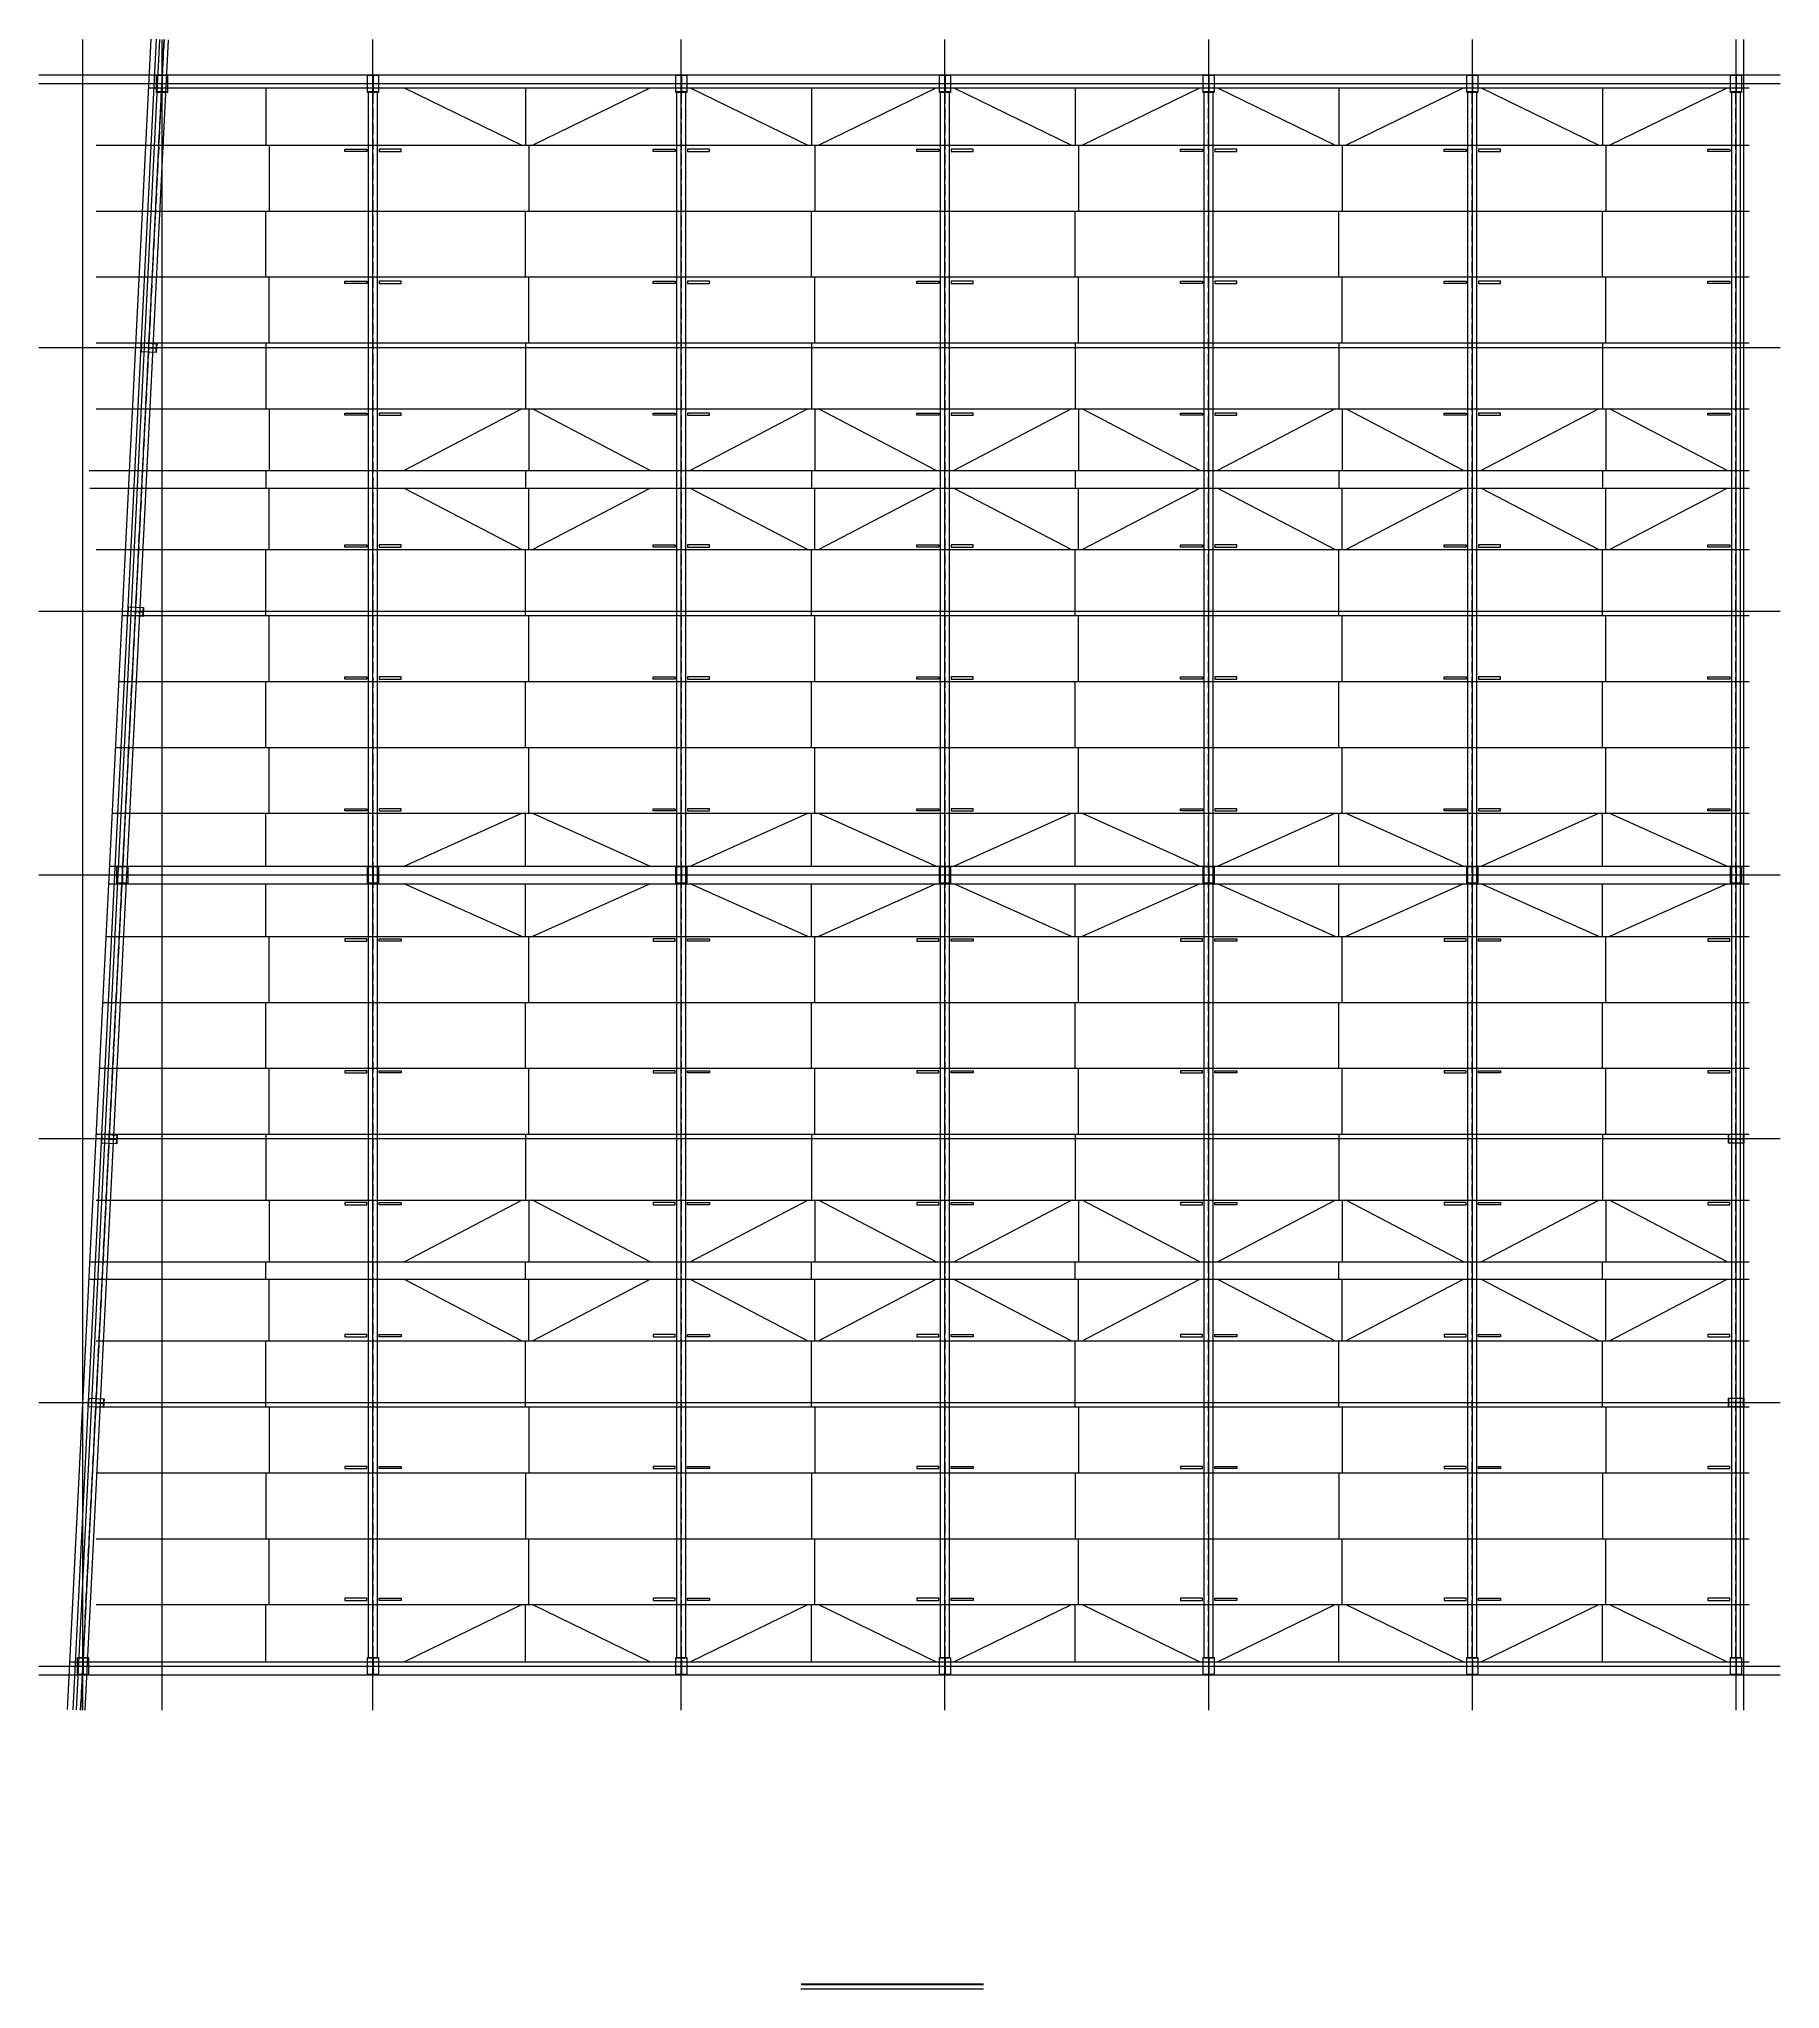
# Model space of a CAD drawing. Extents: x -125668 to 750753, y -248879 to 73241.
# Drawn here: x 427155 to 466770, y -924 to 43433 of the extents above; entities that cross this region are included whole.
import ezdxf

# ---------------------------------------------------------------- set-up
doc = ezdxf.new("R2010")
doc.units = 0
doc.header["$LTSCALE"] = 1000
doc.header["$MEASUREMENT"] = 0
doc.linetypes.add('DASH', pattern=[0.35, 0.25, -0.1])
for name, color, linetype in [('_TCH_MASK', 7, 'Continuous'), ('DOTE', 1, 'Continuous'), ('PUB_TITLE', 4, 'Continuous')]:
    doc.layers.add(name, color=color, linetype=linetype)
doc.styles.get("Standard").update_dxf_attribs({"font": 'gbenor.shx', "bigfont": 'gbcbig.shx'})
doc.styles.add('图框', font='')
doc.styles.get('图框').set_extended_font_data('SimSun')

# ---------------------------------------------------------------- blocks, each defined once
blk = doc.blocks.new('$titleblk$00000095')
for p, q in [((-150, 20), (-150, 0)), ((-150, 20), (0, 20)), ((-150, 15), (-75, 15)), ((-125, 20), (-125, 0)), ((-100, 20), (-100, 0)), ((-75, 20), (-75, 0)), ((-75, 20), (-75, 0)), ((-75, 15), (0, 15)), ((-50, 20), (-50, 0)), ((-25, 20), (-25, 0)), ((0, 20), (0, 0)), ((-150, 10), (-75, 10)), ((-75, 10), (0, 10)), ((-150, 5), (-75, 5)), ((-75, 5), (0, 5))]:
    blk.add_line(p, q)
at = {"width": 0.8}
for s, p in [('结   构', (-146.45, 10.91)), ('建   筑', (-146.45, 15.65)), ('给 排 水', (-71.03, 10.9)), ('暖  通', (-70.35, 15.73)), ('电   气', (-146.45, 5.65)), ('工   艺', (-70.35, 6.13)), ('通   讯', (-146.45, 0.88)), ('自   控', (-70.35, 1.24))]:
    blk.add_text(s, height=3.509, dxfattribs=at).set_placement(p)
blk = doc.blocks.new('新块')
for p, q in [((-8240, 400), (-8240, 1000)), ((-7780, 400), (-7780, 1000)), ((-6760, 400), (-6760, 1000)), ((-6300, 400), (-6300, 1000)), ((-5200, 400), (-5200, 1000)), ((-3440, 400), (-3440, 1000)), ((-1720, 400), (-1720, 1000)), ((-920, 400), (-920, 1000)), ((-400, 400), (-400, 1000)), ((-5840, 800), (-8800, 800)), ((-5840, 600), (-8800, 600)), ((-5840, 700), (-3840, 700)), ((-2160, 700), (-1280, 700)), ((-400, 800), (-1280, 800)), ((-400, 600), (-1280, 600))]:
    blk.add_line(p, q)
for points, const_width in [([(-11880, 400), (-11880, 1000), (-400, 1000)], 32), ([(-8800, 400), (-8800, 1000)], 20), ([(-7320, 400), (-7320, 1000)], 20), ([(-5840, 400), (-5840, 1000)], 20), ([(-3840, 400), (-3840, 1000)], 20), ([(-2160, 400), (-2160, 1000)], 20), ([(-1280, 400), (-1280, 1000)], 20)]:
    blk.add_lwpolyline(points, dxfattribs=dict(const_width=const_width))
at = {"layer": 'PUB_TITLE'}
blk.add_lwpolyline([(-47560, 0), (0, 0), (0, 33640), (-47560, 33640)], close=True, dxfattribs=at)
at = {"layer": 'PUB_TITLE', "const_width": 40}
blk.add_lwpolyline([(-46560, 400), (-400, 400), (-400, 33240), (-46560, 33240)], close=True, dxfattribs=at)
at = {"layer": 'PUB_TITLE', "const_width": 32}
blk.add_lwpolyline([(-400, 1000), (-46560, 1000)], dxfattribs=at)
at = {"layer": 'PUB_TITLE', "xscale": 40, "yscale": 40, "zscale": 40, "rotation": 90}
blk.add_blockref('$titleblk$00000095', (-46560, 33240), dxfattribs=at)
at = {"style": '图框', "width": 0.8}
for s, height, p in [('审    定', 80, (-8701, 854)), ('校    对', 80, (-7217, 851)), ('工程名称', 80, (-5712, 794)), ('图纸', 80, (-3732, 778)), ('工程编号', 80, (-2112, 803)), ('阶 段', 80, (-1205, 851)), ('安徽乾坤建材科技有限公司', 160, (-11315, 604)), ('审    核', 80, (-8702, 659)), ('设计负责人', 80, (-7265, 659)), ('项目名称', 80, (-5712, 494)), ('名称', 80, (-3732, 498)), ('图   号', 80, (-2098, 504)), ('日 期', 80, (-1212, 659)), ('项目负责人', 80, (-8739, 457)), ('设 计 人', 80, (-7213, 457)), ('比 例', 80, (-1211, 457))]:
    blk.add_text(s, height=height, dxfattribs=at).set_placement(p)
for tag, p in [('审定人', (-8147, 838)), ('校对', (-6621, 837)), ('工程名称', (-5026, 781)), ('阶段', (-810, 832)), ('项目负责人', (-8228, 444)), ('审核人', (-8147, 641)), ('设计负责人', (-6745, 649)), ('设计人', (-6659, 447)), ('项目名称', (-5026, 479)), ('图名', (-3347, 649)), ('图号', (-1657, 502)), ('日期', (-905, 632)), ('比例', (-810, 446))]:
    blk.add_attdef(tag, p, '', height=120)

msp = doc.modelspace()

# ---------------------------------------------------------------- linework, layer by layer
for p, q in [((429830, 42619), (430080, 42619)), ((429830, 42219), (429830, 42619)), ((429830, 42607), (430080, 42607)), ((429951, 42607), (429951, 42231)), ((429959, 42607), (429959, 42231)), ((430080, 42619), (430080, 42219)), ((434630, 42619), (434880, 42619)), ((434630, 42219), (434630, 42619)), ((434630, 42607), (434880, 42607)), ((434751, 42607), (434751, 42231)), ((434759, 42607), (434759, 42231)), ((434880, 42619), (434880, 42219)), ((441645, 42619), (441895, 42619)), ((441645, 42219), (441645, 42619)), ((441645, 42607), (441895, 42607)), ((441766, 42607), (441766, 42231)), ((441774, 42607), (441774, 42231)), ((441895, 42619), (441895, 42219)), ((447645, 42619), (447895, 42619)), ((447645, 42219), (447645, 42619)), ((447645, 42607), (447895, 42607)), ((447766, 42607), (447766, 42231)), ((447774, 42607), (447774, 42231)), ((447895, 42619), (447895, 42219)), ((453645, 42619), (453895, 42619)), ((453645, 42219), (453645, 42619)), ((453645, 42607), (453895, 42607)), ((453766, 42607), (453766, 42231)), ((453774, 42607), (453774, 42231)), ((453895, 42619), (453895, 42219)), ((459645, 42619), (459895, 42619)), ((459645, 42219), (459645, 42619)), ((459645, 42607), (459895, 42607)), ((459766, 42607), (459766, 42231)), ((459774, 42607), (459774, 42231)), ((459895, 42619), (459895, 42219)), ((465645, 42619), (465895, 42619)), ((465645, 42219), (465645, 42619)), ((465645, 42607), (465895, 42607)), ((465766, 42607), (465766, 42231)), ((465774, 42607), (465774, 42231)), ((465895, 42619), (465895, 42219)), ((430080, 42231), (429830, 42231)), ((430080, 42219), (429830, 42219)), ((432315, 42319), (432315, 41019)), ((434880, 42231), (434630, 42231)), ((434880, 42219), (434630, 42219)), ((434655, 6619), (434655, 42219)), ((434855, 6619), (434855, 42219)), ((435462.5, 42319), (438142.5, 41019)), ((438222.5, 42319), (438222.5, 41019)), ((438382.5, 41019), (441062.5, 42319)), ((441895, 42231), (441645, 42231)), ((441895, 42219), (441645, 42219)), ((441670, 6619), (441670, 42219)), ((441870, 6619), (441870, 42219)), ((441970, 42319), (444650, 41019)), ((444730, 42319), (444730, 41019)), ((444890, 41019), (447570, 42319)), ((447895, 42231), (447645, 42231)), ((447895, 42219), (447645, 42219)), ((447670, 6619), (447670, 42219)), ((447870, 6619), (447870, 42219)), ((447970, 42319), (450650, 41019)), ((450730, 42319), (450730, 41019)), ((450890, 41019), (453570, 42319)), ((453895, 42231), (453645, 42231)), ((453895, 42219), (453645, 42219)), ((453670, 6619), (453670, 42219)), ((453870, 6619), (453870, 42219)), ((453970, 42319), (456650, 41019)), ((456730, 42319), (456730, 41019)), ((456890, 41019), (459570, 42319)), ((459895, 42231), (459645, 42231)), ((459895, 42219), (459645, 42219)), ((459670, 6619), (459670, 42219)), ((459870, 6619), (459870, 42219)), ((459970, 42319), (462650, 41019)), ((462730, 42319), (462730, 41019)), ((462890, 41019), (465570, 42319)), ((465895, 42231), (465645, 42231)), ((465895, 42219), (465645, 42219)), ((465670, 6619), (465670, 42219)), ((465870, 6619), (465870, 42219)), ((432395, 41019), (432395, 39519)), ((438302.5, 41019), (438302.5, 39519)), ((444810, 41019), (444810, 39519)), ((450810, 41019), (450810, 39519)), ((456810, 41019), (456810, 39519)), ((462810, 41019), (462810, 39519)), ((432315, 38019), (432315, 39519)), ((438222.5, 38019), (438222.5, 39519)), ((444730, 38019), (444730, 39519)), ((450730, 38019), (450730, 39519)), ((456730, 38019), (456730, 39519)), ((462730, 38019), (462730, 39519)), ((432395, 36519), (432395, 38019)), ((438302.5, 36519), (438302.5, 38019)), ((444810, 36519), (444810, 38019)), ((450810, 36519), (450810, 38019)), ((456810, 36519), (456810, 38019)), ((462810, 36519), (462810, 38019)), ((429474.5, 36319.1), (429485.5, 36518.8)), ((429484.5, 36318.6), (429495.5, 36518.3)), ((429485.5, 36518.8), (429834.9, 36499.7)), ((429489.8, 36415.5), (429819.3, 36397.4)), ((429490.2, 36421.4), (429819.7, 36403.4)), ((429825, 36500.3), (429814, 36300.6)), ((429834.9, 36499.7), (429824, 36300)), ((432315, 36519), (432315, 35019)), ((438222.5, 36519), (438222.5, 35019)), ((444730, 36519), (444730, 35019)), ((450730, 36519), (450730, 35019)), ((456730, 36519), (456730, 35019)), ((462730, 36519), (462730, 35019)), ((429824, 36300), (429474.5, 36319.1)), ((432395, 35019), (432395, 33619)), ((438142.5, 35019), (435462.5, 33619)), ((438302.5, 35019), (438302.5, 33619)), ((441062.5, 33619), (438382.5, 35019)), ((444650, 35019), (441970, 33619)), ((444810, 35019), (444810, 33619)), ((447570, 33619), (444890, 35019)), ((450650, 35019), (447970, 33619)), ((450810, 35019), (450810, 33619)), ((453570, 33619), (450890, 35019)), ((456650, 35019), (453970, 33619)), ((456810, 35019), (456810, 33619)), ((459570, 33619), (456890, 35019)), ((462650, 35019), (459970, 33619)), ((462810, 35019), (462810, 33619)), ((465570, 33619), (462890, 35019)), ((428294.6, 33619), (466070, 33619)), ((432315, 33619), (432315, 33219)), ((438222.5, 33619), (438222.5, 33219)), ((444730, 33619), (444730, 33219)), ((450730, 33619), (450730, 33219)), ((456730, 33619), (456730, 33219)), ((462730, 33619), (462730, 33219)), ((428314.6, 33219), (466070, 33219)), ((432395, 31819), (432395, 33219)), ((435462.5, 33219), (438142.5, 31819)), ((438302.5, 31819), (438302.5, 33219)), ((438382.5, 31819), (441062.5, 33219)), ((441970, 33219), (444650, 31819)), ((444810, 31819), (444810, 33219)), ((444890, 31819), (447570, 33219)), ((447970, 33219), (450650, 31819)), ((450810, 31819), (450810, 33219)), ((450890, 31819), (453570, 33219)), ((453970, 33219), (456650, 31819)), ((456810, 31819), (456810, 33219)), ((456890, 31819), (459570, 33219)), ((459970, 33219), (462650, 31819)), ((462810, 31819), (462810, 33219)), ((462890, 31819), (465570, 33219)), ((432315, 30319), (432315, 31819)), ((438222.5, 30319), (438222.5, 31819)), ((444730, 30319), (444730, 31819)), ((450730, 30319), (450730, 31819)), ((456730, 30319), (456730, 31819)), ((462730, 30319), (462730, 31819)), ((429174.5, 30319.1), (429185.5, 30518.8)), ((429524, 30300), (429174.5, 30319.1)), ((429184.5, 30318.6), (429195.5, 30518.3)), ((429185.5, 30518.8), (429534.9, 30499.7)), ((429189.8, 30415.5), (429519.3, 30397.4)), ((429190.2, 30421.4), (429519.7, 30403.4)), ((429525, 30500.3), (429514, 30300.6)), ((429534.9, 30499.7), (429524, 30300)), ((432395, 28819), (432395, 30319)), ((438302.5, 28819), (438302.5, 30319)), ((444810, 28819), (444810, 30319)), ((450810, 28819), (450810, 30319)), ((456810, 28819), (456810, 30319)), ((462810, 28819), (462810, 30319)), ((432315, 27319), (432315, 28819)), ((438222.5, 27319), (438222.5, 28819)), ((444730, 27319), (444730, 28819)), ((450730, 27319), (450730, 28819)), ((456730, 27319), (456730, 28819)), ((462730, 27319), (462730, 28819)), ((432395, 25819), (432395, 27319)), ((438302.5, 25819), (438302.5, 27319)), ((444810, 25819), (444810, 27319)), ((450810, 25819), (450810, 27319)), ((456810, 25819), (456810, 27319)), ((462810, 25819), (462810, 27319)), ((432315, 24619), (432315, 25819)), ((435462.5, 24619), (438142.5, 25819)), ((438222.5, 24619), (438222.5, 25819)), ((438382.5, 25819), (441062.5, 24619)), ((441970, 24619), (444650, 25819)), ((441970, 24619), (444650, 25819)), ((444730, 24619), (444730, 25819)), ((444890, 25819), (447570, 24619)), ((444890, 25819), (447570, 24619)), ((447970, 24619), (450650, 25819)), ((447970, 24619), (450650, 25819)), ((450730, 24619), (450730, 25819)), ((450890, 25819), (453570, 24619)), ((450890, 25819), (453570, 24619)), ((453970, 24619), (456650, 25819)), ((453970, 24619), (456650, 25819)), ((456730, 24619), (456730, 25819)), ((456890, 25819), (459570, 24619)), ((456890, 25819), (459570, 24619)), ((459970, 24619), (462650, 25819)), ((459970, 24619), (462650, 25819)), ((462730, 24619), (462730, 25819)), ((462890, 25819), (465570, 24619)), ((462890, 25819), (465570, 24619)), ((428930, 24619), (429180, 24619)), ((428930, 24219), (428930, 24619)), ((428930, 24607), (429180, 24607)), ((429051, 24607), (429051, 24231)), ((429059, 24607), (429059, 24231)), ((429180, 24619), (429180, 24219)), ((434630, 24619), (434880, 24619)), ((434630, 24219), (434630, 24619)), ((434630, 24607), (434880, 24607)), ((434751, 24607), (434751, 24231)), ((434759, 24607), (434759, 24231)), ((434880, 24619), (434880, 24219)), ((441645, 24619), (441895, 24619)), ((441645, 24219), (441645, 24619)), ((441645, 24607), (441895, 24607)), ((441766, 24607), (441766, 24231)), ((441774, 24607), (441774, 24231)), ((441895, 24619), (441895, 24219)), ((447645, 24619), (447895, 24619)), ((447645, 24219), (447645, 24619)), ((447645, 24607), (447895, 24607)), ((447766, 24607), (447766, 24231)), ((447774, 24607), (447774, 24231)), ((447895, 24619), (447895, 24219)), ((453645, 24619), (453895, 24619)), ((453645, 24219), (453645, 24619)), ((453645, 24607), (453895, 24607)), ((453766, 24607), (453766, 24231)), ((453774, 24607), (453774, 24231)), ((453895, 24619), (453895, 24219)), ((459645, 24619), (459895, 24619)), ((459645, 24219), (459645, 24619)), ((459645, 24607), (459895, 24607)), ((459766, 24607), (459766, 24231)), ((459774, 24607), (459774, 24231)), ((459895, 24619), (459895, 24219)), ((465645, 24619), (465895, 24619)), ((465645, 24219), (465645, 24619)), ((465645, 24607), (465895, 24607)), ((465766, 24607), (465766, 24231)), ((465774, 24607), (465774, 24231)), ((465895, 24619), (465895, 24219)), ((429180, 24231), (428930, 24231)), ((429180, 24219), (428930, 24219)), ((432315, 23019), (432315, 24219)), ((434880, 24231), (434630, 24231)), ((434880, 24219), (434630, 24219)), ((438142.5, 23019), (435462.5, 24219)), ((438222.5, 23019), (438222.5, 24219)), ((441062.5, 24219), (438382.5, 23019)), ((441895, 24231), (441645, 24231)), ((441895, 24219), (441645, 24219)), ((444650, 23019), (441970, 24219)), ((444650, 23019), (441970, 24219)), ((444730, 23019), (444730, 24219)), ((447570, 24219), (444890, 23019)), ((447570, 24219), (444890, 23019)), ((447895, 24231), (447645, 24231)), ((447895, 24219), (447645, 24219)), ((450650, 23019), (447970, 24219)), ((450650, 23019), (447970, 24219)), ((450730, 23019), (450730, 24219)), ((453570, 24219), (450890, 23019)), ((453570, 24219), (450890, 23019)), ((453895, 24231), (453645, 24231)), ((453895, 24219), (453645, 24219)), ((456650, 23019), (453970, 24219)), ((456650, 23019), (453970, 24219)), ((456730, 23019), (456730, 24219)), ((459570, 24219), (456890, 23019)), ((459570, 24219), (456890, 23019)), ((459895, 24231), (459645, 24231)), ((459895, 24219), (459645, 24219)), ((462650, 23019), (459970, 24219)), ((462650, 23019), (459970, 24219)), ((462730, 23019), (462730, 24219)), ((465570, 24219), (462890, 23019)), ((465570, 24219), (462890, 23019)), ((465895, 24231), (465645, 24231)), ((465895, 24219), (465645, 24219)), ((432395, 21519), (432395, 23019)), ((438302.5, 21519), (438302.5, 23019)), ((444810, 21519), (444810, 23019)), ((450810, 21519), (450810, 23019)), ((456810, 21519), (456810, 23019)), ((462810, 21519), (462810, 23019)), ((432315, 20019), (432315, 21519)), ((438222.5, 20019), (438222.5, 21519)), ((444730, 20019), (444730, 21519)), ((450730, 20019), (450730, 21519)), ((456730, 20019), (456730, 21519)), ((462730, 20019), (462730, 21519)), ((432395, 18519), (432395, 20019)), ((438302.5, 18519), (438302.5, 20019)), ((444810, 18519), (444810, 20019)), ((450810, 18519), (450810, 20019)), ((456810, 18519), (456810, 20019)), ((462810, 18519), (462810, 20019)), ((428574.5, 18319.1), (428585.5, 18518.8)), ((428924, 18300), (428574.5, 18319.1)), ((428584.5, 18318.6), (428595.5, 18518.3)), ((428585.5, 18518.8), (428934.9, 18499.7)), ((428589.8, 18415.5), (428919.3, 18397.4)), ((428590.2, 18421.4), (428919.7, 18403.4)), ((428925, 18500.3), (428914, 18300.6)), ((428934.9, 18499.7), (428924, 18300)), ((432315, 18519), (432315, 17019)), ((438222.5, 18519), (438222.5, 17019)), ((444730, 18519), (444730, 17019)), ((450730, 18519), (450730, 17019)), ((456730, 18519), (456730, 17019)), ((462730, 18519), (462730, 17019)), ((465595, 18519), (465945, 18519)), ((465595, 18319), (465595, 18519)), ((465945, 18319), (465595, 18319)), ((465605, 18319), (465605, 18519)), ((465605, 18422), (465935, 18422)), ((465605, 18416), (465935, 18416)), ((465935, 18519), (465935, 18319)), ((465945, 18519), (465945, 18319)), ((432395, 17019), (432395, 15619)), ((435462.5, 15619), (438142.5, 17019)), ((438302.5, 17019), (438302.5, 15619)), ((441062.5, 15619), (438382.5, 17019)), ((441970, 15619), (444650, 17019)), ((444810, 17019), (444810, 15619)), ((447570, 15619), (444890, 17019)), ((447970, 15619), (450650, 17019)), ((450810, 17019), (450810, 15619)), ((453570, 15619), (450890, 17019)), ((453970, 15619), (456650, 17019)), ((456810, 17019), (456810, 15619)), ((459570, 15619), (456890, 17019)), ((459970, 15619), (462650, 17019)), ((462810, 17019), (462810, 15619)), ((465570, 15619), (462890, 17019)), ((428314.6, 15619), (466070, 15619)), ((432315, 15219), (432315, 15619)), ((438222.5, 15219), (438222.5, 15619)), ((444730, 15219), (444730, 15619)), ((450730, 15219), (450730, 15619)), ((456730, 15219), (456730, 15619)), ((462730, 15219), (462730, 15619)), ((428294.6, 15219), (466070, 15219)), ((432395, 13819), (432395, 15219)), ((435462.5, 15219), (438142.5, 13819)), ((438302.5, 13819), (438302.5, 15219)), ((438382.5, 13819), (441062.5, 15219)), ((441970, 15219), (444650, 13819)), ((444810, 13819), (444810, 15219)), ((444890, 13819), (447570, 15219)), ((447970, 15219), (450650, 13819)), ((450810, 13819), (450810, 15219)), ((450890, 13819), (453570, 15219)), ((453970, 15219), (456650, 13819)), ((456810, 13819), (456810, 15219)), ((456890, 13819), (459570, 15219)), ((459970, 15219), (462650, 13819)), ((462810, 13819), (462810, 15219)), ((462890, 13819), (465570, 15219)), ((432315, 12319), (432315, 13819)), ((438222.5, 12319), (438222.5, 13819)), ((444730, 12319), (444730, 13819)), ((450730, 12319), (450730, 13819)), ((456730, 12319), (456730, 13819)), ((462730, 12319), (462730, 13819)), ((428274.5, 12319.2), (428285.5, 12518.9)), ((428284.5, 12318.6), (428295.5, 12518.3)), ((428285.5, 12518.9), (428634.9, 12499.7)), ((428290.2, 12421.5), (428619.7, 12403.4)), ((428625, 12500.3), (428614, 12300.6)), ((428634.9, 12499.7), (428624, 12300)), ((465595, 12519), (465945, 12519)), ((465595, 12319), (465595, 12519)), ((465605, 12319), (465605, 12519)), ((465605, 12422), (465935, 12422)), ((465935, 12519), (465935, 12319)), ((465945, 12519), (465945, 12319)), ((428624, 12300), (428274.5, 12319.2)), ((428289.8, 12415.5), (428619.3, 12397.4)), ((432395, 12319), (432395, 10819)), ((438302.5, 12319), (438302.5, 10819)), ((444810, 12319), (444810, 10819)), ((450810, 12319), (450810, 10819)), ((456810, 12319), (456810, 10819)), ((462810, 12319), (462810, 10819)), ((465945, 12319), (465595, 12319)), ((465605, 12416), (465935, 12416)), ((432315, 10819), (432315, 9319)), ((438222.5, 10819), (438222.5, 9319)), ((444730, 10819), (444730, 9319)), ((450730, 10819), (450730, 9319)), ((456730, 10819), (456730, 9319)), ((462730, 10819), (462730, 9319)), ((432395, 7819), (432395, 9319)), ((438302.5, 7819), (438302.5, 9319)), ((444810, 7819), (444810, 9319)), ((450810, 7819), (450810, 9319)), ((456810, 7819), (456810, 9319)), ((462810, 7819), (462810, 9319)), ((432315, 6519), (432315, 7819)), ((435462.5, 6519), (438142.5, 7819)), ((438222.5, 6519), (438222.5, 7819)), ((438382.5, 7819), (441062.5, 6519)), ((441970, 6519), (444650, 7819)), ((444730, 6519), (444730, 7819)), ((444890, 7819), (447570, 6519)), ((447970, 6519), (450650, 7819)), ((450730, 6519), (450730, 7819)), ((450890, 7819), (453570, 6519)), ((453970, 6519), (456650, 7819)), ((456730, 6519), (456730, 7819)), ((456890, 7819), (459570, 6519)), ((459970, 6519), (462650, 7819)), ((462730, 6519), (462730, 7819)), ((462890, 7819), (465570, 6519)), ((428030, 6619), (428280, 6619)), ((428030, 6219), (428030, 6619)), ((428030, 6607), (428280, 6607)), ((428280, 6231), (428030, 6231)), ((428280, 6219), (428030, 6219)), ((428151, 6607), (428151, 6231)), ((428159, 6607), (428159, 6231)), ((428280, 6619), (428280, 6219)), ((434630, 6619), (434880, 6619)), ((434630, 6219), (434630, 6619)), ((434630, 6607), (434880, 6607)), ((434880, 6231), (434630, 6231)), ((434880, 6219), (434630, 6219)), ((434751, 6607), (434751, 6231)), ((434759, 6607), (434759, 6231)), ((434880, 6619), (434880, 6219)), ((441645, 6619), (441895, 6619)), ((441645, 6219), (441645, 6619)), ((441645, 6607), (441895, 6607)), ((441895, 6231), (441645, 6231)), ((441895, 6219), (441645, 6219)), ((441766, 6607), (441766, 6231)), ((441774, 6607), (441774, 6231)), ((441895, 6619), (441895, 6219)), ((447645, 6619), (447895, 6619)), ((447645, 6219), (447645, 6619)), ((447645, 6607), (447895, 6607)), ((447895, 6231), (447645, 6231)), ((447895, 6219), (447645, 6219)), ((447766, 6607), (447766, 6231)), ((447774, 6607), (447774, 6231)), ((447895, 6619), (447895, 6219)), ((453645, 6619), (453895, 6619)), ((453645, 6219), (453645, 6619)), ((453645, 6607), (453895, 6607)), ((453895, 6231), (453645, 6231)), ((453895, 6219), (453645, 6219)), ((453766, 6607), (453766, 6231)), ((453774, 6607), (453774, 6231)), ((453895, 6619), (453895, 6219)), ((459645, 6619), (459895, 6619)), ((459645, 6219), (459645, 6619)), ((459645, 6607), (459895, 6607)), ((459895, 6231), (459645, 6231)), ((459895, 6219), (459645, 6219)), ((459766, 6607), (459766, 6231)), ((459774, 6607), (459774, 6231)), ((459895, 6619), (459895, 6219)), ((465645, 6619), (465895, 6619)), ((465645, 6219), (465645, 6619)), ((465645, 6607), (465895, 6607)), ((465895, 6231), (465645, 6231)), ((465895, 6219), (465645, 6219)), ((465766, 6607), (465766, 6231)), ((465774, 6607), (465774, 6231)), ((465895, 6619), (465895, 6219)), ((448650, -924), (444492.4, -924))]:
    msp.add_line(p, q)
at = {"linetype": 'DASH'}
for p, q in [((434752, 6619), (434752, 42219)), ((434758, 6619), (434758, 42219)), ((441767, 6619), (441767, 42219)), ((441773, 6619), (441773, 42219)), ((447767, 6619), (447767, 42219)), ((447773, 6619), (447773, 42219)), ((453767, 6619), (453767, 42219)), ((453773, 6619), (453773, 42219)), ((459767, 6619), (459767, 42219)), ((459773, 6619), (459773, 42219)), ((465767, 6619), (465767, 42219)), ((465773, 6619), (465773, 42219))]:
    msp.add_line(p, q, dxfattribs=at)
for points in [[(434616.5, 40873), (434115, 40873), (434115, 40924.5), (434616.5, 40924.5)], [(434893.5, 40873), (435395, 40873), (435395, 40924.5), (434893.5, 40924.5)], [(441631.5, 40873), (441130, 40873), (441130, 40924.5), (441631.5, 40924.5)], [(441908.5, 40873), (442410, 40873), (442410, 40924.5), (441908.5, 40924.5)], [(447631.5, 40873), (447130, 40873), (447130, 40924.5), (447631.5, 40924.5)], [(447908.5, 40873), (448410, 40873), (448410, 40924.5), (447908.5, 40924.5)], [(453631.5, 40873), (453130, 40873), (453130, 40924.5), (453631.5, 40924.5)], [(453908.5, 40873), (454410, 40873), (454410, 40924.5), (453908.5, 40924.5)], [(459631.5, 40873), (459130, 40873), (459130, 40924.5), (459631.5, 40924.5)], [(459908.5, 40873), (460410, 40873), (460410, 40924.5), (459908.5, 40924.5)], [(465631.5, 40873), (465130, 40873), (465130, 40924.5), (465631.5, 40924.5)], [(434616.5, 37873), (434115, 37873), (434115, 37924.5), (434616.5, 37924.5)], [(434893.5, 37873), (435395, 37873), (435395, 37924.5), (434893.5, 37924.5)], [(441631.5, 37873), (441130, 37873), (441130, 37924.5), (441631.5, 37924.5)], [(441908.5, 37873), (442410, 37873), (442410, 37924.5), (441908.5, 37924.5)], [(447631.5, 37873), (447130, 37873), (447130, 37924.5), (447631.5, 37924.5)], [(447908.5, 37873), (448410, 37873), (448410, 37924.5), (447908.5, 37924.5)], [(453631.5, 37873), (453130, 37873), (453130, 37924.5), (453631.5, 37924.5)], [(453908.5, 37873), (454410, 37873), (454410, 37924.5), (453908.5, 37924.5)], [(459631.5, 37873), (459130, 37873), (459130, 37924.5), (459631.5, 37924.5)], [(459908.5, 37873), (460410, 37873), (460410, 37924.5), (459908.5, 37924.5)], [(465631.5, 37873), (465130, 37873), (465130, 37924.5), (465631.5, 37924.5)], [(434616.5, 34873), (434115, 34873), (434115, 34924.5), (434616.5, 34924.5)], [(434893.5, 34873), (435395, 34873), (435395, 34924.5), (434893.5, 34924.5)], [(441631.5, 34873), (441130, 34873), (441130, 34924.5), (441631.5, 34924.5)], [(441908.5, 34873), (442410, 34873), (442410, 34924.5), (441908.5, 34924.5)], [(447631.5, 34873), (447130, 34873), (447130, 34924.5), (447631.5, 34924.5)], [(447908.5, 34873), (448410, 34873), (448410, 34924.5), (447908.5, 34924.5)], [(453631.5, 34873), (453130, 34873), (453130, 34924.5), (453631.5, 34924.5)], [(453908.5, 34873), (454410, 34873), (454410, 34924.5), (453908.5, 34924.5)], [(459631.5, 34873), (459130, 34873), (459130, 34924.5), (459631.5, 34924.5)], [(459908.5, 34873), (460410, 34873), (460410, 34924.5), (459908.5, 34924.5)], [(465631.5, 34873), (465130, 34873), (465130, 34924.5), (465631.5, 34924.5)], [(434616.5, 31873), (434115, 31873), (434115, 31924.5), (434616.5, 31924.5)], [(434893.5, 31873), (435395, 31873), (435395, 31924.5), (434893.5, 31924.5)], [(441631.5, 31873), (441130, 31873), (441130, 31924.5), (441631.5, 31924.5)], [(441908.5, 31873), (442410, 31873), (442410, 31924.5), (441908.5, 31924.5)], [(447631.5, 31873), (447130, 31873), (447130, 31924.5), (447631.5, 31924.5)], [(447908.5, 31873), (448410, 31873), (448410, 31924.5), (447908.5, 31924.5)], [(453631.5, 31873), (453130, 31873), (453130, 31924.5), (453631.5, 31924.5)], [(453908.5, 31873), (454410, 31873), (454410, 31924.5), (453908.5, 31924.5)], [(459631.5, 31873), (459130, 31873), (459130, 31924.5), (459631.5, 31924.5)], [(459908.5, 31873), (460410, 31873), (460410, 31924.5), (459908.5, 31924.5)], [(465631.5, 31873), (465130, 31873), (465130, 31924.5), (465631.5, 31924.5)], [(434616.5, 28873), (434115, 28873), (434115, 28924.5), (434616.5, 28924.5)], [(434893.5, 28873), (435395, 28873), (435395, 28924.5), (434893.5, 28924.5)], [(441631.5, 28873), (441130, 28873), (441130, 28924.5), (441631.5, 28924.5)], [(441908.5, 28873), (442410, 28873), (442410, 28924.5), (441908.5, 28924.5)], [(447631.5, 28873), (447130, 28873), (447130, 28924.5), (447631.5, 28924.5)], [(447908.5, 28873), (448410, 28873), (448410, 28924.5), (447908.5, 28924.5)], [(453631.5, 28873), (453130, 28873), (453130, 28924.5), (453631.5, 28924.5)], [(453908.5, 28873), (454410, 28873), (454410, 28924.5), (453908.5, 28924.5)], [(459631.5, 28873), (459130, 28873), (459130, 28924.5), (459631.5, 28924.5)], [(459908.5, 28873), (460410, 28873), (460410, 28924.5), (459908.5, 28924.5)], [(465631.5, 28873), (465130, 28873), (465130, 28924.5), (465631.5, 28924.5)], [(434616.5, 25873), (434115, 25873), (434115, 25924.5), (434616.5, 25924.5)], [(434893.5, 25873), (435395, 25873), (435395, 25924.5), (434893.5, 25924.5)], [(441631.5, 25873), (441130, 25873), (441130, 25924.5), (441631.5, 25924.5)], [(441908.5, 25873), (442410, 25873), (442410, 25924.5), (441908.5, 25924.5)], [(447631.5, 25873), (447130, 25873), (447130, 25924.5), (447631.5, 25924.5)], [(447908.5, 25873), (448410, 25873), (448410, 25924.5), (447908.5, 25924.5)], [(453631.5, 25873), (453130, 25873), (453130, 25924.5), (453631.5, 25924.5)], [(453908.5, 25873), (454410, 25873), (454410, 25924.5), (453908.5, 25924.5)], [(459631.5, 25873), (459130, 25873), (459130, 25924.5), (459631.5, 25924.5)], [(459908.5, 25873), (460410, 25873), (460410, 25924.5), (459908.5, 25924.5)], [(465631.5, 25873), (465130, 25873), (465130, 25924.5), (465631.5, 25924.5)], [(434616.5, 22965), (434115, 22965), (434115, 22913.5), (434616.5, 22913.5)], [(434893.5, 22965), (435395, 22965), (435395, 22913.5), (434893.5, 22913.5)], [(441631.5, 22965), (441130, 22965), (441130, 22913.5), (441631.5, 22913.5)], [(441908.5, 22965), (442410, 22965), (442410, 22913.5), (441908.5, 22913.5)], [(447631.5, 22965), (447130, 22965), (447130, 22913.5), (447631.5, 22913.5)], [(447908.5, 22965), (448410, 22965), (448410, 22913.5), (447908.5, 22913.5)], [(453631.5, 22965), (453130, 22965), (453130, 22913.5), (453631.5, 22913.5)], [(453908.5, 22965), (454410, 22965), (454410, 22913.5), (453908.5, 22913.5)], [(459631.5, 22965), (459130, 22965), (459130, 22913.5), (459631.5, 22913.5)], [(459908.5, 22965), (460410, 22965), (460410, 22913.5), (459908.5, 22913.5)], [(465631.5, 22965), (465130, 22965), (465130, 22913.5), (465631.5, 22913.5)], [(434616.5, 19965), (434115, 19965), (434115, 19913.5), (434616.5, 19913.5)], [(434893.5, 19965), (435395, 19965), (435395, 19913.5), (434893.5, 19913.5)], [(441631.5, 19965), (441130, 19965), (441130, 19913.5), (441631.5, 19913.5)], [(441908.5, 19965), (442410, 19965), (442410, 19913.5), (441908.5, 19913.5)], [(447631.5, 19965), (447130, 19965), (447130, 19913.5), (447631.5, 19913.5)], [(447908.5, 19965), (448410, 19965), (448410, 19913.5), (447908.5, 19913.5)], [(453631.5, 19965), (453130, 19965), (453130, 19913.5), (453631.5, 19913.5)], [(453908.5, 19965), (454410, 19965), (454410, 19913.5), (453908.5, 19913.5)], [(459631.5, 19965), (459130, 19965), (459130, 19913.5), (459631.5, 19913.5)], [(459908.5, 19965), (460410, 19965), (460410, 19913.5), (459908.5, 19913.5)], [(465631.5, 19965), (465130, 19965), (465130, 19913.5), (465631.5, 19913.5)], [(434616.5, 16965), (434115, 16965), (434115, 16913.5), (434616.5, 16913.5)], [(434893.5, 16965), (435395, 16965), (435395, 16913.5), (434893.5, 16913.5)], [(441631.5, 16965), (441130, 16965), (441130, 16913.5), (441631.5, 16913.5)], [(441908.5, 16965), (442410, 16965), (442410, 16913.5), (441908.5, 16913.5)], [(447631.5, 16965), (447130, 16965), (447130, 16913.5), (447631.5, 16913.5)], [(447908.5, 16965), (448410, 16965), (448410, 16913.5), (447908.5, 16913.5)], [(453631.5, 16965), (453130, 16965), (453130, 16913.5), (453631.5, 16913.5)], [(453908.5, 16965), (454410, 16965), (454410, 16913.5), (453908.5, 16913.5)], [(459631.5, 16965), (459130, 16965), (459130, 16913.5), (459631.5, 16913.5)], [(459908.5, 16965), (460410, 16965), (460410, 16913.5), (459908.5, 16913.5)], [(465631.5, 16965), (465130, 16965), (465130, 16913.5), (465631.5, 16913.5)], [(434616.5, 13965), (434115, 13965), (434115, 13913.5), (434616.5, 13913.5)], [(434893.5, 13965), (435395, 13965), (435395, 13913.5), (434893.5, 13913.5)], [(441631.5, 13965), (441130, 13965), (441130, 13913.5), (441631.5, 13913.5)], [(441908.5, 13965), (442410, 13965), (442410, 13913.5), (441908.5, 13913.5)], [(447631.5, 13965), (447130, 13965), (447130, 13913.5), (447631.5, 13913.5)], [(447908.5, 13965), (448410, 13965), (448410, 13913.5), (447908.5, 13913.5)], [(453631.5, 13965), (453130, 13965), (453130, 13913.5), (453631.5, 13913.5)], [(453908.5, 13965), (454410, 13965), (454410, 13913.5), (453908.5, 13913.5)], [(459631.5, 13965), (459130, 13965), (459130, 13913.5), (459631.5, 13913.5)], [(459908.5, 13965), (460410, 13965), (460410, 13913.5), (459908.5, 13913.5)], [(465631.5, 13965), (465130, 13965), (465130, 13913.5), (465631.5, 13913.5)], [(434616.5, 10965), (434115, 10965), (434115, 10913.5), (434616.5, 10913.5)], [(434893.5, 10965), (435395, 10965), (435395, 10913.5), (434893.5, 10913.5)], [(441631.5, 10965), (441130, 10965), (441130, 10913.5), (441631.5, 10913.5)], [(441908.5, 10965), (442410, 10965), (442410, 10913.5), (441908.5, 10913.5)], [(447631.5, 10965), (447130, 10965), (447130, 10913.5), (447631.5, 10913.5)], [(447908.5, 10965), (448410, 10965), (448410, 10913.5), (447908.5, 10913.5)], [(453631.5, 10965), (453130, 10965), (453130, 10913.5), (453631.5, 10913.5)], [(453908.5, 10965), (454410, 10965), (454410, 10913.5), (453908.5, 10913.5)], [(459631.5, 10965), (459130, 10965), (459130, 10913.5), (459631.5, 10913.5)], [(459908.5, 10965), (460410, 10965), (460410, 10913.5), (459908.5, 10913.5)], [(465631.5, 10965), (465130, 10965), (465130, 10913.5), (465631.5, 10913.5)], [(434616.5, 7965), (434115, 7965), (434115, 7913.5), (434616.5, 7913.5)], [(434893.5, 7965), (435395, 7965), (435395, 7913.5), (434893.5, 7913.5)], [(441631.5, 7965), (441130, 7965), (441130, 7913.5), (441631.5, 7913.5)], [(441908.5, 7965), (442410, 7965), (442410, 7913.5), (441908.5, 7913.5)], [(447631.5, 7965), (447130, 7965), (447130, 7913.5), (447631.5, 7913.5)], [(447908.5, 7965), (448410, 7965), (448410, 7913.5), (447908.5, 7913.5)], [(453631.5, 7965), (453130, 7965), (453130, 7913.5), (453631.5, 7913.5)], [(453908.5, 7965), (454410, 7965), (454410, 7913.5), (453908.5, 7913.5)], [(459631.5, 7965), (459130, 7965), (459130, 7913.5), (459631.5, 7913.5)], [(459908.5, 7965), (460410, 7965), (460410, 7913.5), (459908.5, 7913.5)], [(465631.5, 7965), (465130, 7965), (465130, 7913.5), (465631.5, 7913.5)]]:
    msp.add_lwpolyline(points, close=True)
at = {"const_width": 50}
msp.add_lwpolyline([(444492.4, -816.7), (448650, -816.7)], dxfattribs=at)
at = {"layer": 'DOTE'}
for p, q in [((427805.4, 5435.2), (429705.3, 43432.7)), ((427930.3, 5429), (429830.2, 43426.5)), ((428005.2, 5425.2), (429905.1, 43422.8)), ((428105.1, 5420.3), (430004.9, 43417.8)), ((428155, 5419), (428155, 43419)), ((428204.9, 5415.3), (430104.8, 43412.8)), ((429955, 5419), (429955, 43419)), ((434755, 5419), (434755, 43419)), ((441770, 5419), (441770, 43419)), ((447770, 5419), (447770, 43419)), ((453770, 5419), (453770, 43419)), ((459770, 5419), (459770, 43419)), ((465770, 5419), (465770, 43419)), ((465945, 5419), (465945, 43419)), ((427155, 42619), (466770, 42619)), ((427155, 42419), (466770, 42419)), ((429649.6, 42319), (466070, 42319)), ((428459.6, 41019), (466070, 41019)), ((428459.6, 39519), (466070, 39519)), ((428459.6, 38019), (466070, 38019)), ((427155, 36419), (466770, 36419)), ((428459.6, 36519), (466070, 36519)), ((428459.6, 35019), (466070, 35019)), ((428459.6, 31819), (466070, 31819)), ((427155, 30419), (466770, 30419)), ((429049.6, 30319), (466070, 30319)), ((428974.6, 28819), (466070, 28819)), ((428899.6, 27319), (466070, 27319)), ((428824.6, 25819), (466070, 25819)), ((427155, 24419), (466770, 24419)), ((428755, 24619), (466070, 24619)), ((428755, 24219), (466070, 24219)), ((428684.6, 23019), (466070, 23019)), ((428609.6, 21519), (466070, 21519)), ((428534.6, 20019), (466070, 20019)), ((427155, 18419), (466770, 18419)), ((428459.6, 18519), (466070, 18519)), ((428459.6, 17019), (466070, 17019)), ((428459.6, 13819), (466070, 13819)), ((427155, 12419), (466770, 12419)), ((428459.6, 12319), (466070, 12319)), ((428459.6, 10819), (466070, 10819)), ((428459.6, 9319), (466070, 9319)), ((428459.6, 7819), (466070, 7819)), ((427155, 6419), (466770, 6419)), ((427155, 6219), (466770, 6219)), ((427859.6, 6519), (466070, 6519))]:
    msp.add_line(p, q, dxfattribs=at)
at = {"layer": 'DOTE', "linetype": 'DASH'}
for p, q in [((428102.1, 5420.4), (430001.9, 43417.9)), ((428108.1, 5420.1), (430007.9, 43417.6))]:
    msp.add_line(p, q, dxfattribs=at)

# ---------------------------------------------------------------- block references
at = {"layer": '_TCH_MASK', "color": 0, "lineweight": 15, "xscale": 1.587037197983591, "yscale": 1.587037197733252, "zscale": 1.587037197782295}
msp.add_blockref('新块', (484739.3, -3506.8), dxfattribs=at)

doc.saveas('drawing.dxf')
